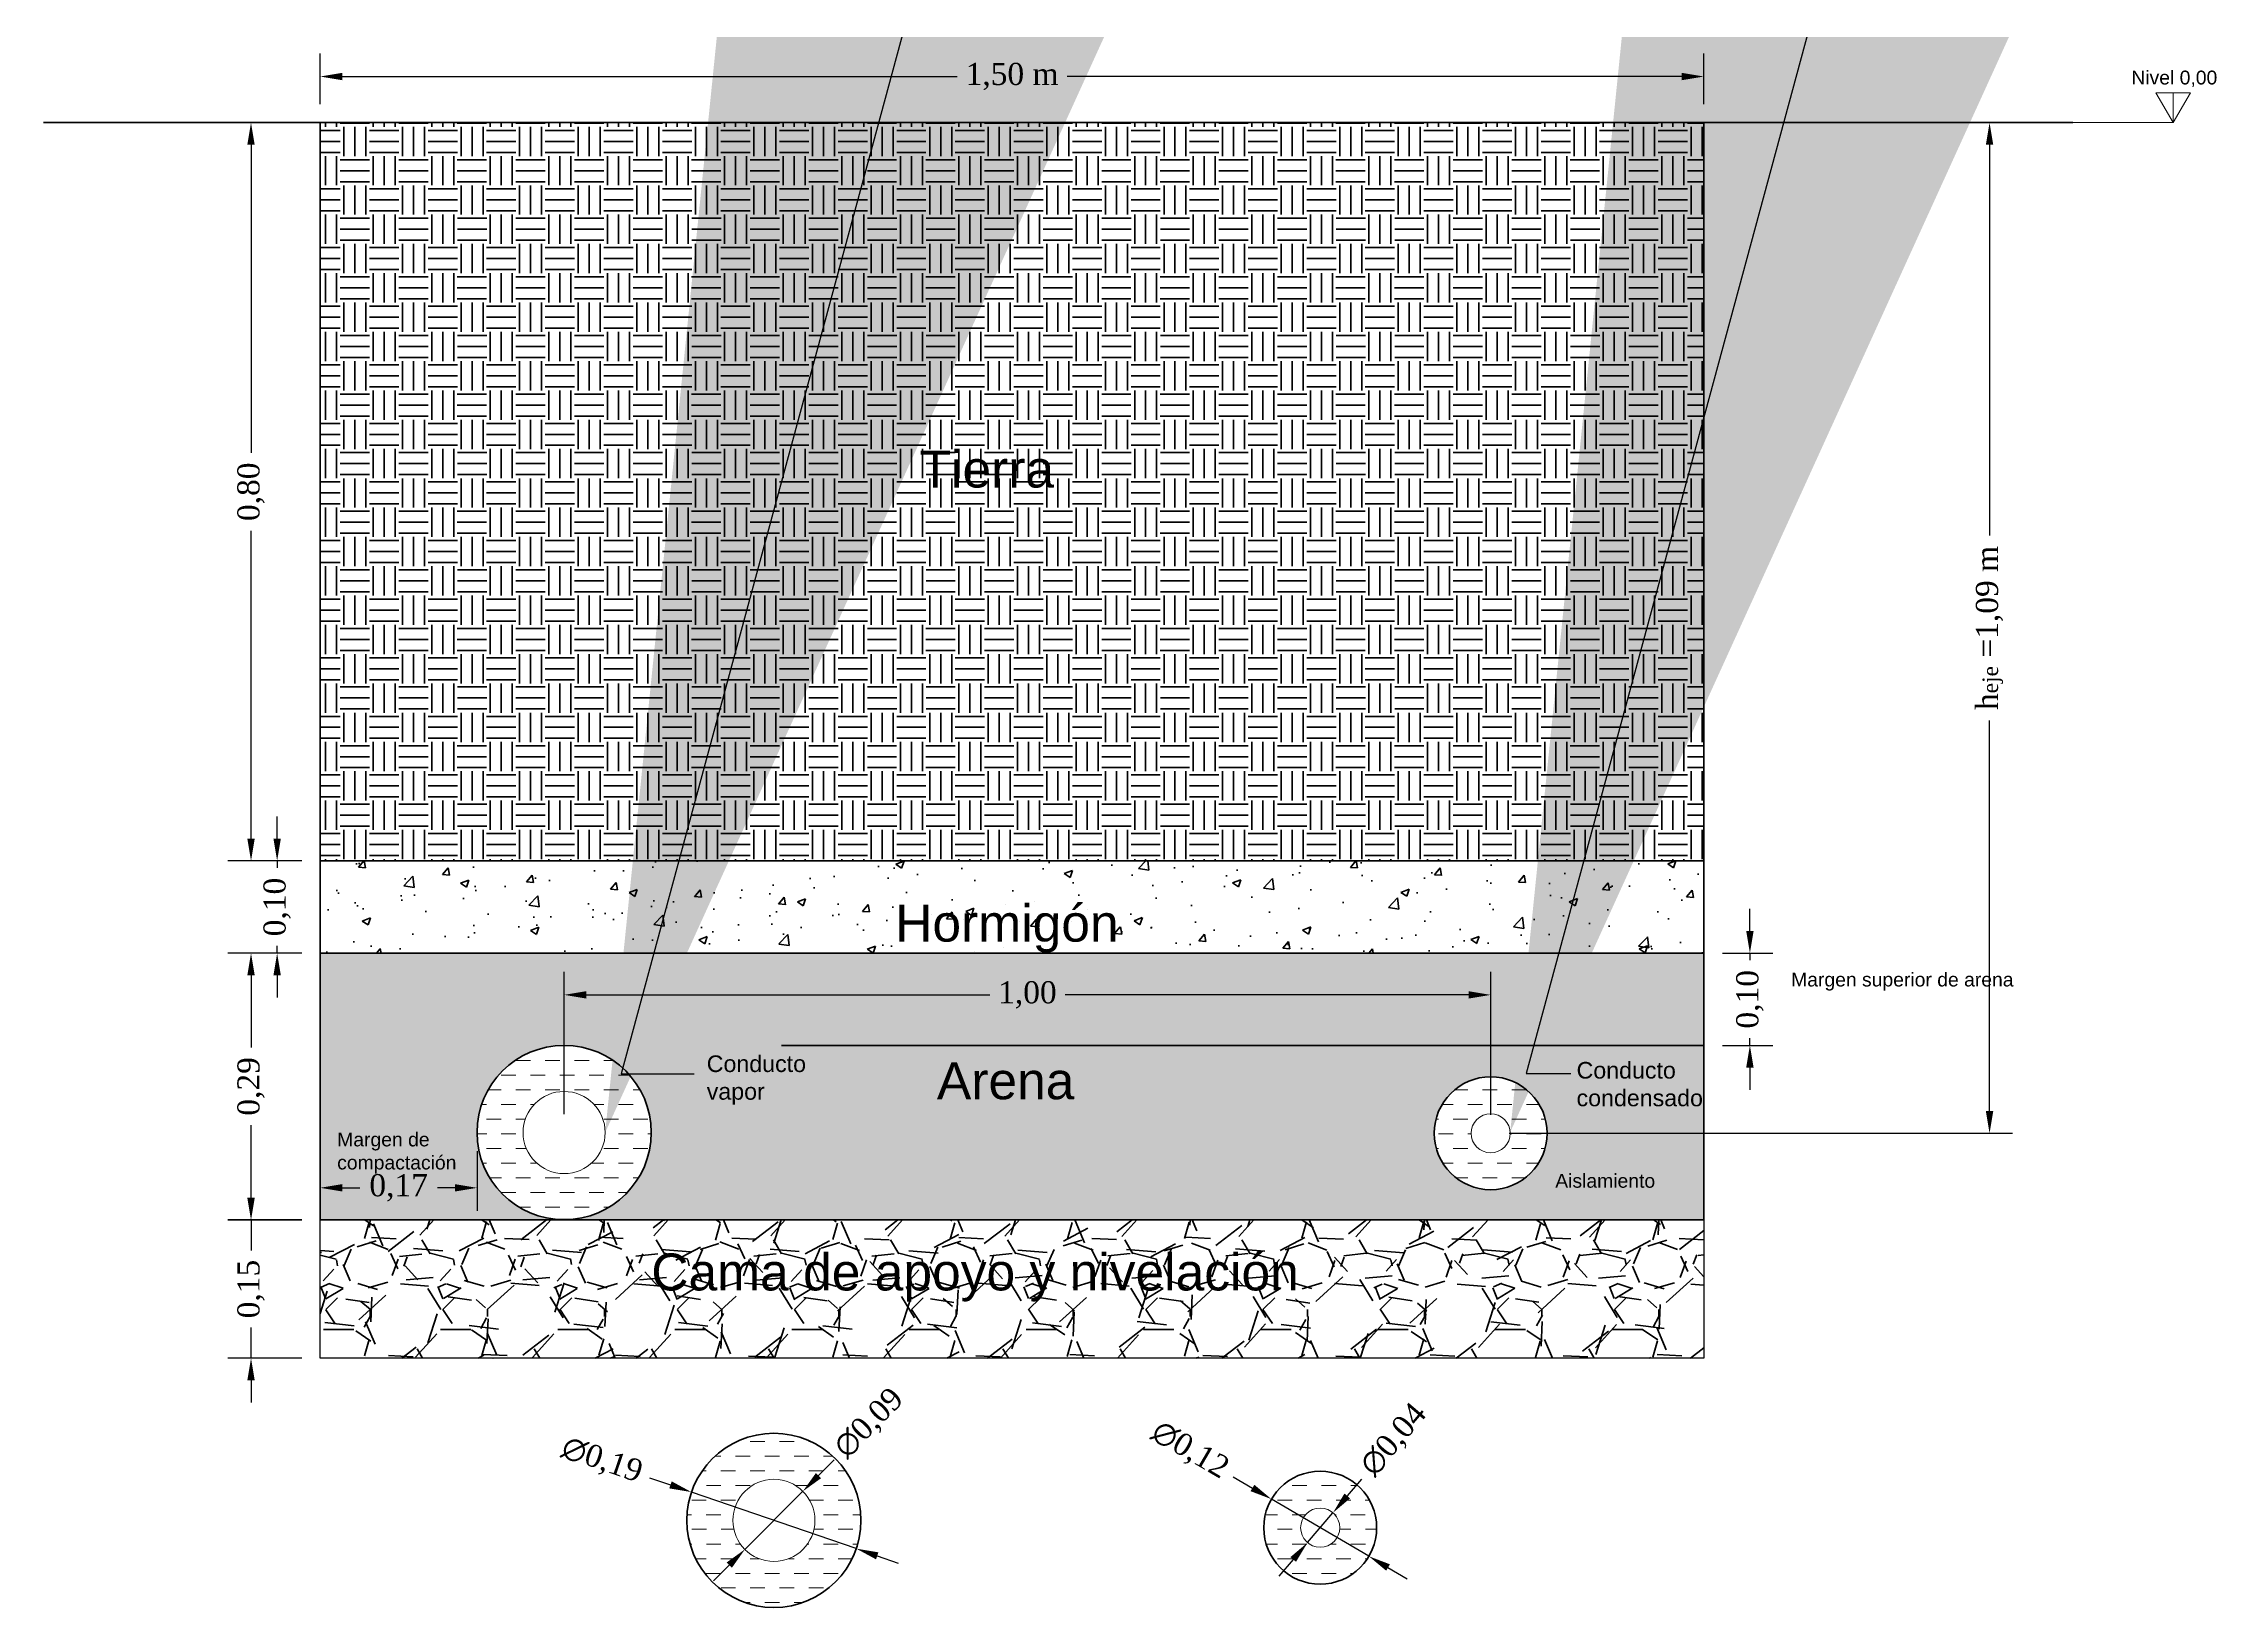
# Model space of a CAD drawing. Header units: metres. Extents: x 3.2 to 8.54, y 0.39 to 5.48.
# Drawn here: x 3.203 to 5.558, y 0.392 to 2.087 of the extents above; entities that cross this region are included whole.
import ezdxf
from ezdxf import colors
from ezdxf.entities.mleader import LeaderData, LeaderLine
from ezdxf.math import Vec2, Vec3

# ---------------------------------------------------------------- set-up
doc = ezdxf.new("R2010")
doc.units = ezdxf.units.M
doc.linetypes.add('JIS_02_1.0', pattern=[2, 1, -1])
for name, color, linetype, lineweight in [('AISLAMIENTO', 250, 'Continuous', 50), ('Cotas', 250, 'Continuous', 9), ('DISCONTINUA 0.35mm', 250, 'JIS_02_1.0', 35), ('Texto', 7, 'Continuous', 13)]:
    doc.layers.add(name, color=color, linetype=linetype, lineweight=lineweight)
for name, color, linetype, lineweight, true_color in [('ARENA', 7, 'Continuous', 50, 0x4c3926), ('HORMIGÓN', 7, 'Continuous', 50, 0x616459), ('Nivelacion', 150, 'JIS_02_1.0', 13, 0x007fff), ('relleno_arena', 7, 'Continuous', 18, 0x4c3926), ('SUELO', 7, 'Continuous', 40, 0x000000), ('TIERRA', 7, 'Continuous', 40, 0x7f5f00), ('TUBERÍA CONDENSADOS', 160, 'Continuous', 20, 0x003fff), ('TUBERÍA VAPOR', 1, 'Continuous', 20, 0xff0000)]:
    doc.layers.add(name, color=color, linetype=linetype, lineweight=lineweight, true_color=true_color)
doc.layers.add('CAPA APOYO', color=57, linetype='Continuous')
doc.styles.get("Standard").update_dxf_attribs({"font": 'arial.ttf'})
doc.styles.add('Times New Roman 3.5 mm', font='times.ttf')
doc.dimstyles.new('Ing_España', dxfattribs={"dimscale": 0.001, "dimtxt": 1.2, "dimasz": 1.2, "dimexe": 1.25, "dimexo": 1, "dimtad": 0, "dimzin": 1, "dimtxsty": 'Times New Roman 3.5 mm', "dimcen": 2.5, "dimadec": 0, "dimazin": 0, "dimtfac": 1, "dimtix": 1, "dimtmove": 0, "dimatfit": 3, "dimfxl": 1, "dimarcsym": 0})

# ---------------------------------------------------------------- blocks, each defined once
blk = doc.blocks.new('*D1')
at = {"layer": 'Cotas', "color": 0, "lineweight": -2, "transparency": 16777216}
for p, q in [((3.5026, 2.0207), (3.5026, 2.0757)), ((5.0026, 2.0207), (5.0026, 2.0757)), ((3.5266, 2.0507), (4.193, 2.0507)), ((4.9786, 2.0507), (4.3122, 2.0507))]:
    blk.add_line(p, q, dxfattribs=at)
at = {"layer": 'Cotas', "color": 0, "transparency": 16777216}
for points in [[(3.5266, 2.0547), (3.5266, 2.0467), (3.5026, 2.0507)], [(4.9786, 2.0547), (4.9786, 2.0467), (5.0026, 2.0507)]]:
    blk.add_solid(points, dxfattribs=at)
at = {"layer": 'Defpoints', "color": 0, "transparency": 16777216}
for p in [(5.0026, 2.0507), (3.5026, 2.0007), (5.0026, 2.0007)]:
    blk.add_point(p, dxfattribs=at)
at = {"layer": 'Cotas', "color": 0, "transparency": 16777216, "insert": (4.2526, 2.0507), "char_height": 0.024, "attachment_point": 5, "style": 'Times New Roman 3.5 mm'}
blk.add_mtext('1,50 m', dxfattribs=at)
blk = doc.blocks.new('*D2')
at = {"layer": 'Cotas', "color": 0, "lineweight": -2, "transparency": 16777216}
for p, q in [((3.5026, 0.8863), (3.5026, 0.8214)), ((3.6726, 0.8863), (3.6726, 0.8214)), ((3.5266, 0.8464), (3.5455, 0.8464)), ((3.6486, 0.8464), (3.6297, 0.8464))]:
    blk.add_line(p, q, dxfattribs=at)
at = {"layer": 'Cotas', "color": 0, "transparency": 16777216}
for points in [[(3.5266, 0.8504), (3.5266, 0.8424), (3.5026, 0.8464)], [(3.6486, 0.8504), (3.6486, 0.8424), (3.6726, 0.8464)]]:
    blk.add_solid(points, dxfattribs=at)
at = {"layer": 'Defpoints', "color": 0, "transparency": 16777216}
for p in [(3.5026, 0.9063), (3.6726, 0.9063), (3.5026, 0.8464)]:
    blk.add_point(p, dxfattribs=at)
at = {"layer": 'Cotas', "color": 0, "transparency": 16777216, "insert": (3.5876, 0.8464), "char_height": 0.024, "attachment_point": 5, "style": 'Times New Roman 3.5 mm'}
blk.add_mtext('0,17', dxfattribs=at)
blk = doc.blocks.new('*D3')
at = {"layer": 'Cotas', "color": 0, "lineweight": -2, "transparency": 16777216}
for p, q in [((3.767, 0.9263), (3.767, 1.0805)), ((4.7714, 0.9255), (4.7714, 1.0805)), ((3.791, 1.0555), (4.2284, 1.0555)), ((4.7474, 1.0555), (4.31, 1.0555))]:
    blk.add_line(p, q, dxfattribs=at)
at = {"layer": 'Cotas', "color": 0, "transparency": 16777216}
for points in [[(3.791, 1.0595), (3.791, 1.0515), (3.767, 1.0555)], [(4.7474, 1.0595), (4.7474, 1.0515), (4.7714, 1.0555)]]:
    blk.add_solid(points, dxfattribs=at)
at = {"layer": 'Defpoints', "color": 0, "transparency": 16777216}
for p in [(4.7714, 1.0555), (3.767, 0.9063), (4.7714, 0.9055)]:
    blk.add_point(p, dxfattribs=at)
at = {"layer": 'Cotas', "color": 0, "transparency": 16777216, "insert": (4.2692, 1.0555), "char_height": 0.024, "attachment_point": 5, "style": 'Times New Roman 3.5 mm'}
blk.add_mtext('1,00', dxfattribs=at)
blk = doc.blocks.new('*D4')
at = {"layer": 'Cotas', "color": 0, "lineweight": -2, "transparency": 16777216}
for p, q in [((5.0524, 1.1247), (5.0524, 1.1487)), ((5.0226, 1.1007), (5.0774, 1.1007)), ((5.0524, 1.1007), (5.0524, 1.093)), ((5.0226, 1.0007), (5.0774, 1.0007)), ((5.0524, 1.0007), (5.0524, 1.0085)), ((5.0524, 0.9767), (5.0524, 0.9527))]:
    blk.add_line(p, q, dxfattribs=at)
at = {"layer": 'Cotas', "color": 0, "transparency": 16777216}
for points in [[(5.0484, 1.1247), (5.0564, 1.1247), (5.0524, 1.1007)], [(5.0484, 0.9767), (5.0564, 0.9767), (5.0524, 1.0007)]]:
    blk.add_solid(points, dxfattribs=at)
at = {"layer": 'Defpoints', "color": 0, "transparency": 16777216}
for p in [(5.0026, 1.1007), (5.0026, 1.0007), (5.0524, 1.0007)]:
    blk.add_point(p, dxfattribs=at)
at = {"layer": 'Cotas', "color": 0, "transparency": 16777216, "insert": (5.0524, 1.0507), "char_height": 0.024, "attachment_point": 5, "rotation": 90, "style": 'Times New Roman 3.5 mm'}
blk.add_mtext('0,10', dxfattribs=at)
blk = doc.blocks.new('*D5')
at = {"layer": 'Cotas', "color": 0, "lineweight": -2, "transparency": 16777216}
for p, q in [((3.4559, 1.2247), (3.4559, 1.2487)), ((3.4826, 1.2007), (3.4309, 1.2007)), ((3.4559, 1.2007), (3.4559, 1.193)), ((3.4559, 1.1007), (3.4559, 1.1085)), ((3.4826, 1.1007), (3.4309, 1.1007)), ((3.4559, 1.0767), (3.4559, 1.0527))]:
    blk.add_line(p, q, dxfattribs=at)
at = {"layer": 'Cotas', "color": 0, "transparency": 16777216}
for points in [[(3.4519, 1.2247), (3.4599, 1.2247), (3.4559, 1.2007)], [(3.4519, 1.0767), (3.4599, 1.0767), (3.4559, 1.1007)]]:
    blk.add_solid(points, dxfattribs=at)
at = {"layer": 'Defpoints', "color": 0, "transparency": 16777216}
for p in [(3.5026, 1.2007), (3.4559, 1.1007), (3.5026, 1.1007)]:
    blk.add_point(p, dxfattribs=at)
at = {"layer": 'Cotas', "color": 0, "transparency": 16777216, "insert": (3.4559, 1.1507), "char_height": 0.024, "attachment_point": 5, "rotation": 90, "style": 'Times New Roman 3.5 mm'}
blk.add_mtext('0,10', dxfattribs=at)
blk = doc.blocks.new('*D6')
at = {"layer": 'Cotas', "color": 0, "lineweight": -2, "transparency": 16777216}
for p, q in [((3.4826, 2.0007), (3.4026, 2.0007)), ((3.4276, 1.9767), (3.4276, 1.643)), ((3.4276, 1.2247), (3.4276, 1.5585)), ((3.4826, 1.2007), (3.4026, 1.2007))]:
    blk.add_line(p, q, dxfattribs=at)
at = {"layer": 'Cotas', "color": 0, "transparency": 16777216}
for points in [[(3.4236, 1.9767), (3.4316, 1.9767), (3.4276, 2.0007)], [(3.4236, 1.2247), (3.4316, 1.2247), (3.4276, 1.2007)]]:
    blk.add_solid(points, dxfattribs=at)
at = {"layer": 'Defpoints', "color": 0, "transparency": 16777216}
for p in [(3.5026, 2.0007), (3.4276, 1.2007), (3.5026, 1.2007)]:
    blk.add_point(p, dxfattribs=at)
at = {"layer": 'Cotas', "color": 0, "transparency": 16777216, "insert": (3.4276, 1.6007), "char_height": 0.024, "attachment_point": 5, "rotation": 90, "style": 'Times New Roman 3.5 mm'}
blk.add_mtext('0,80', dxfattribs=at)
blk = doc.blocks.new('*D7')
at = {"layer": 'Cotas', "color": 0, "lineweight": -2, "transparency": 16777216}
for p, q in [((3.4826, 1.1007), (3.4026, 1.1007)), ((3.4276, 1.0767), (3.4276, 0.9984)), ((3.4276, 0.8358), (3.4276, 0.9142)), ((3.4826, 0.8118), (3.4026, 0.8118))]:
    blk.add_line(p, q, dxfattribs=at)
at = {"layer": 'Cotas', "color": 0, "transparency": 16777216}
for points in [[(3.4236, 1.0767), (3.4316, 1.0767), (3.4276, 1.1007)], [(3.4236, 0.8358), (3.4316, 0.8358), (3.4276, 0.8118)]]:
    blk.add_solid(points, dxfattribs=at)
at = {"layer": 'Defpoints', "color": 0, "transparency": 16777216}
for p in [(3.5026, 1.1007), (3.4276, 0.8118), (3.5026, 0.8118)]:
    blk.add_point(p, dxfattribs=at)
at = {"layer": 'Cotas', "color": 0, "transparency": 16777216, "insert": (3.4276, 0.9563), "char_height": 0.024, "attachment_point": 5, "rotation": 90, "style": 'Times New Roman 3.5 mm'}
blk.add_mtext('0,29', dxfattribs=at)
blk = doc.blocks.new('*D8')
at = {"layer": 'Cotas', "color": 0, "lineweight": -2, "transparency": 16777216}
for p, q in [((3.4276, 0.8355), (3.4276, 0.8595)), ((3.4826, 0.8115), (3.4026, 0.8115)), ((3.4276, 0.8115), (3.4276, 0.7784)), ((3.4276, 0.6618), (3.4276, 0.695)), ((3.4826, 0.6618), (3.4026, 0.6618)), ((3.4276, 0.6378), (3.4276, 0.6138))]:
    blk.add_line(p, q, dxfattribs=at)
at = {"layer": 'Cotas', "color": 0, "transparency": 16777216}
for points in [[(3.4236, 0.8355), (3.4316, 0.8355), (3.4276, 0.8115)], [(3.4236, 0.6378), (3.4316, 0.6378), (3.4276, 0.6618)]]:
    blk.add_solid(points, dxfattribs=at)
at = {"layer": 'Defpoints', "color": 0, "transparency": 16777216}
for p in [(3.5026, 0.8115), (3.4276, 0.6618), (3.5026, 0.6618)]:
    blk.add_point(p, dxfattribs=at)
at = {"layer": 'Cotas', "color": 0, "transparency": 16777216, "insert": (3.4276, 0.7367), "char_height": 0.024, "attachment_point": 5, "rotation": 90, "style": 'Times New Roman 3.5 mm'}
blk.add_mtext('0,15', dxfattribs=at)
blk = doc.blocks.new('*D9')
at = {"layer": 'Cotas', "color": 0, "lineweight": -2, "transparency": 16777216}
for p, q in [((3.8596, 0.5323), (3.8823, 0.5245)), ((4.0837, 0.4554), (3.905, 0.5167)), ((4.1064, 0.4476), (4.1291, 0.4398))]:
    blk.add_line(p, q, dxfattribs=at)
at = {"layer": 'Cotas', "color": 0, "transparency": 16777216}
for points in [[(3.8836, 0.5283), (3.881, 0.5207), (3.905, 0.5167)], [(4.1077, 0.4514), (4.1051, 0.4438), (4.0837, 0.4554)]]:
    blk.add_solid(points, dxfattribs=at)
at = {"layer": 'Defpoints', "color": 0, "transparency": 16777216}
for p in [(3.905, 0.5167), (4.0837, 0.4554)]:
    blk.add_point(p, dxfattribs=at)
at = {"layer": 'Cotas', "color": 0, "transparency": 16777216, "insert": (3.8077, 0.5501), "char_height": 0.024, "attachment_point": 5, "rotation": 341.0542, "style": 'Times New Roman 3.5 mm'}
blk.add_mtext('∅0,19', dxfattribs=at)
blk = doc.blocks.new('*D10')
at = {"layer": 'Cotas', "color": 0, "lineweight": -2, "transparency": 16777216}
for p, q in [((4.0596, 0.5515), (4.0427, 0.5345)), ((3.963, 0.4546), (4.0258, 0.5175)), ((3.946, 0.4376), (3.9291, 0.4206))]:
    blk.add_line(p, q, dxfattribs=at)
at = {"layer": 'Cotas', "color": 0, "transparency": 16777216}
for points in [[(4.0399, 0.5373), (4.0455, 0.5317), (4.0258, 0.5175)], [(3.9432, 0.4404), (3.9489, 0.4347), (3.963, 0.4546)]]:
    blk.add_solid(points, dxfattribs=at)
at = {"layer": 'Defpoints', "color": 0, "transparency": 16777216}
for p in [(4.0258, 0.5175), (3.963, 0.4546)]:
    blk.add_point(p, dxfattribs=at)
at = {"layer": 'Cotas', "color": 0, "transparency": 16777216, "insert": (4.0984, 0.5904), "char_height": 0.024, "attachment_point": 5, "rotation": 45.079, "style": 'Times New Roman 3.5 mm'}
blk.add_mtext('∅0,09', dxfattribs=at)
blk = doc.blocks.new('*D11')
at = {"layer": 'Cotas', "color": 0, "lineweight": -2, "transparency": 16777216}
for p, q in [((4.4924, 0.5333), (4.5131, 0.5211)), ((4.6394, 0.4471), (4.5338, 0.509)), ((4.6601, 0.435), (4.6808, 0.4228))]:
    blk.add_line(p, q, dxfattribs=at)
at = {"layer": 'Cotas', "color": 0, "transparency": 16777216}
for points in [[(4.5152, 0.5246), (4.5111, 0.5177), (4.5338, 0.509)], [(4.6622, 0.4384), (4.6581, 0.4315), (4.6394, 0.4471)]]:
    blk.add_solid(points, dxfattribs=at)
at = {"layer": 'Defpoints', "color": 0, "transparency": 16777216}
for p in [(4.5338, 0.509), (4.6394, 0.4471)]:
    blk.add_point(p, dxfattribs=at)
at = {"layer": 'Cotas', "color": 0, "transparency": 16777216, "insert": (4.445, 0.5611), "char_height": 0.024, "attachment_point": 5, "rotation": 329.6156, "style": 'Times New Roman 3.5 mm'}
blk.add_mtext('∅0,12', dxfattribs=at)
blk = doc.blocks.new('*D12')
at = {"layer": 'Cotas', "color": 0, "lineweight": -2, "transparency": 16777216}
for p, q in [((4.6315, 0.5307), (4.6159, 0.5125)), ((4.5729, 0.4619), (4.6004, 0.4942)), ((4.5573, 0.4436), (4.5418, 0.4254))]:
    blk.add_line(p, q, dxfattribs=at)
at = {"layer": 'Cotas', "color": 0, "transparency": 16777216}
for points in [[(4.6129, 0.5151), (4.619, 0.5099), (4.6004, 0.4942)], [(4.5543, 0.4462), (4.5604, 0.4411), (4.5729, 0.4619)]]:
    blk.add_solid(points, dxfattribs=at)
at = {"layer": 'Defpoints', "color": 0, "transparency": 16777216}
for p in [(4.6004, 0.4942), (4.5729, 0.4619)]:
    blk.add_point(p, dxfattribs=at)
at = {"layer": 'Cotas', "color": 0, "transparency": 16777216, "insert": (4.6672, 0.5726), "char_height": 0.024, "attachment_point": 5, "rotation": 49.577, "style": 'Times New Roman 3.5 mm'}
blk.add_mtext('∅0,04', dxfattribs=at)
blk = doc.blocks.new('*D13')
at = {"layer": 'Cotas', "color": 0, "lineweight": -2, "transparency": 16777216}
for p, q in [((4.5757, 2.0007), (5.3372, 2.0007)), ((5.3122, 1.9767), (5.3122, 1.5532)), ((5.3122, 0.9295), (5.3122, 1.353)), ((4.7914, 0.9055), (5.3372, 0.9055))]:
    blk.add_line(p, q, dxfattribs=at)
at = {"layer": 'Cotas', "color": 0, "transparency": 16777216}
for points in [[(5.3082, 1.9767), (5.3162, 1.9767), (5.3122, 2.0007)], [(5.3082, 0.9295), (5.3162, 0.9295), (5.3122, 0.9055)]]:
    blk.add_solid(points, dxfattribs=at)
at = {"layer": 'Defpoints', "color": 0, "transparency": 16777216}
for p in [(4.5557, 2.0007), (5.3122, 2.0007), (4.7714, 0.9055)]:
    blk.add_point(p, dxfattribs=at)
at = {"layer": 'Cotas', "color": 0, "transparency": 16777216, "insert": (5.3122, 1.4531), "char_height": 0.024, "attachment_point": 5, "rotation": 90, "style": 'Times New Roman 3.5 mm'}
blk.add_mtext('h{\\H0.7x;\\S^ eje;} =1,09 m', dxfattribs=at)

msp = doc.modelspace()

# ---------------------------------------------------------------- hatches: boundary and pattern name
at = {"layer": 'AISLAMIENTO'}
h = msp.add_hatch(dxfattribs=at)
h.set_pattern_fill('AR-CONC', color=256, scale=0.0005)
h.paths.add_polyline_path([(5.0026, 1.2007), (3.5026, 1.2007), (3.5026, 1.1007), (5.0026, 1.1007)])
h.paths.add_polyline_path([(4.1114, 1.0911), (4.3737, 1.0911), (4.3737, 1.1735), (4.1114, 1.1735)], flags=9)
at = {"layer": 'ARENA'}
h = msp.add_hatch(dxfattribs=at)
h.set_pattern_fill('GRAVEL', color=256, scale=0.005)
h.paths.add_polyline_path([(5.0026, 0.8118), (3.9823, 0.8118, -0.006615), (3.9798, 0.8118), (3.5026, 0.8118), (3.5026, 0.6618), (5.0026, 0.6618)])
h.paths.add_polyline_path([(3.8487, 0.7127), (4.5707, 0.7127), (4.5707, 0.7952), (3.8487, 0.7952)], flags=24)
at = {"layer": 'Cotas'}
h = msp.add_hatch(dxfattribs=at)
h.set_pattern_fill('DASH', color=256, scale=0.005)
h.paths.add_polyline_path([(3.6726, 0.9063, 1), (3.8615, 0.9063, 1)])
h.paths.add_polyline_path([(3.8115, 0.9063, -1), (3.7226, 0.9063, -1)], flags=16)
h.paths.add_polyline_path([(4.7102, 0.9055, 1), (4.8326, 0.9055, 0.247827), (4.8059, 0.9561), (4.7926, 0.9068, -1.031242), (4.7502, 0.9055, -0.969705), (4.7926, 0.9068), (4.8059, 0.9561, 0.602786)])
h = msp.add_hatch(dxfattribs=at)
h.set_pattern_fill('DASH', color=256, scale=0.005)
h.paths.add_polyline_path([(3.8999, 0.486, 1), (4.0888, 0.486, 1)])
h.paths.add_polyline_path([(4.0388, 0.486, -1), (3.9499, 0.486, -1)], flags=16)
h.paths.add_polyline_path([(4.5254, 0.4781, 1), (4.6478, 0.4781, 1)])
h.paths.add_polyline_path([(4.6078, 0.4781, -1), (4.5654, 0.4781, -1)], flags=16)
at = {"layer": 'relleno_arena'}
h = msp.add_hatch(dxfattribs=at)
h.set_pattern_fill('AR-SAND', color=256, scale=0.0003)
h.paths.add_polyline_path([(5.0026, 1.1007), (3.5026, 1.1007), (3.5026, 1.0007), (5.0026, 1.0007)])
h.paths.add_polyline_path([(4.2308, 1.0328), (4.3048, 1.0328), (4.3048, 1.0841), (4.2308, 1.0841)], flags=24)
h = msp.add_hatch(dxfattribs=at)
h.set_pattern_fill('AR-SAND', color=256, scale=0.0003)
h.paths.add_polyline_path([(3.7662, 1.0007), (3.5026, 1.0007), (3.5026, 0.8118), (3.7679, 0.8118, -0.416956), (3.6726, 0.9063, -0.411476)])
h.paths.add_polyline_path([(5.0026, 1.0007), (3.7662, 1.0007, -0.416956), (3.8615, 0.9063, -0.411476), (3.7679, 0.8118), (5.0026, 0.8118)])
h.paths.add_polyline_path([(4.8326, 0.9055, -1), (4.7102, 0.9055, -1)], flags=16)
h.paths.add_polyline_path([(4.7926, 0.9055, -1), (4.7502, 0.9055, -1)], flags=0)
h.paths.add_polyline_path([(3.5507, 0.8237), (3.6248, 0.8237), (3.6248, 0.875), (3.5507, 0.875)], flags=24)
h.paths.add_polyline_path([(3.5157, 0.858), (3.6532, 0.858), (3.6532, 0.914), (3.5157, 0.914)], flags=24)
h.paths.add_polyline_path([(4.8377, 0.8383), (4.9535, 0.8383), (4.9535, 0.8692), (4.8377, 0.8692)], flags=24)
h.paths.add_polyline_path([(4.8587, 0.9247), (5.005, 0.9247), (5.005, 0.9918), (4.8587, 0.9918)], flags=9)
h.paths.add_polyline_path([(3.9158, 0.9318), (4.0325, 0.9318), (4.0325, 0.9989), (3.9158, 0.9989)], flags=24)
h.paths.add_polyline_path([(4.1611, 0.9205), (4.3303, 0.9205), (4.3303, 1.0029), (4.1611, 1.0029)], flags=9)
at = {"layer": 'SUELO'}
h = msp.add_hatch(dxfattribs=at)
h.set_pattern_fill('AR-SAND', color=256)
h.paths.add_polyline_path([(5.0026, 1.0007), (3.7662, 1.0007, -0.416956), (3.8615, 0.9063, -0.411476), (3.7679, 0.8118), (5.0026, 0.8118)])
h.paths.add_polyline_path([(4.7102, 0.9055, -1), (4.8326, 0.9055, -1)], flags=16)
h.paths.add_polyline_path([(4.7926, 0.9055, -1), (4.7502, 0.9055, -1)], flags=0)
h.paths.add_polyline_path([(3.7662, 1.0007), (3.5026, 1.0007), (3.5026, 0.8118), (3.7679, 0.8118, -0.416956), (3.6726, 0.9063, -0.411476)])
h.paths.add_polyline_path([(4.8377, 0.8383), (4.9535, 0.8383), (4.9535, 0.8692), (4.8377, 0.8692)], flags=24)
h.paths.add_polyline_path([(4.8587, 0.9247), (5.005, 0.9247), (5.005, 0.9918), (4.8587, 0.9918)], flags=9)
h.paths.add_polyline_path([(3.9158, 0.9318), (4.0325, 0.9318), (4.0325, 0.9989), (3.9158, 0.9989)], flags=24)
h.paths.add_polyline_path([(4.1611, 0.9205), (4.3303, 0.9205), (4.3303, 1.0029), (4.1611, 1.0029)], flags=9)
h.paths.add_polyline_path([(3.5507, 0.8237), (3.6248, 0.8237), (3.6248, 0.875), (3.5507, 0.875)], flags=24)
h.paths.add_polyline_path([(3.5157, 0.858), (3.6532, 0.858), (3.6532, 0.914), (3.5157, 0.914)], flags=24)
at = {"layer": 'TIERRA'}
h = msp.add_hatch(dxfattribs=at)
h.set_pattern_fill('ANSI31', color=256)
h.set_pattern_definition([(45, (5.0026, 2.0007), (-2.245, 2.245), [])])
h.paths.add_polyline_path([(5.0026, 2.0007), (3.5026, 2.0007), (3.5026, 1.2007), (5.0026, 1.2007)], flags=17)
h.paths.add_polyline_path([(3.5026, 1.2007), (3.5026, 2.0007), (5.0026, 2.0007), (5.0026, 1.2007)])
h = msp.add_hatch(dxfattribs=at)
h.set_pattern_fill('EARTH', color=256, scale=0.005, style=0)
h.paths.add_polyline_path([(5.0026, 2.0007), (3.5026, 2.0007), (3.5026, 1.2007), (5.0026, 1.2007)])
h.paths.add_polyline_path([(4.141, 1.5834), (4.3069, 1.5834), (4.3069, 1.6659), (4.141, 1.6659)], flags=24)

# ---------------------------------------------------------------- linework, layer by layer
at = {"layer": 'AISLAMIENTO'}
for centre, radius in [((3.767, 0.9063), 0.0944), ((4.7714, 0.9055), 0.0612), ((3.9944, 0.486), 0.0944), ((4.5866, 0.4781), 0.0612)]:
    msp.add_circle(centre, radius, dxfattribs=at)
at = {"layer": 'ARENA'}
for p, q in [((3.5026, 1.1007), (3.5026, 1.0007)), ((5.0026, 1.1007), (5.0026, 1.0007)), ((3.5026, 1.0007), (3.5026, 0.8118)), ((5.0026, 1.0007), (5.0026, 0.8118)), ((3.5026, 0.8118), (5.0026, 0.8118))]:
    msp.add_line(p, q, dxfattribs=at)
at = {"layer": 'CAPA APOYO'}
msp.add_lwpolyline([(3.5026, 0.8118), (5.0026, 0.8118), (5.0026, 0.6618), (3.5026, 0.6618)], close=True, dxfattribs=at)
at = {"layer": 'DISCONTINUA 0.35mm'}
msp.add_line((5.0026, 1.0007), (3.5026, 1.0007), dxfattribs=at)
at = {"layer": 'HORMIGÓN'}
for p, q in [((3.5026, 1.2007), (3.5026, 1.1007)), ((5.0026, 1.1007), (5.0026, 1.2007))]:
    msp.add_line(p, q, dxfattribs=at)
msp.add_lwpolyline([(3.5026, 1.2007), (5.0026, 1.2007), (5.0026, 1.1007), (3.5026, 1.1007)], close=True, dxfattribs=at)
at = {"layer": 'Nivelacion'}
msp.add_line((5.5112, 2.0007), (5.4026, 2.0007), dxfattribs=at)
msp.add_lwpolyline([(5.5112, 2.0332), (5.5112, 2.0007), (5.4924, 2.0332), (5.5299, 2.0332), (5.5112, 2.0007)], dxfattribs=at)
at = {"layer": 'SUELO'}
for p, q in [((3.5026, 2.0007), (3.2026, 2.0007)), ((5.0026, 2.0007), (5.4026, 2.0007))]:
    msp.add_line(p, q, dxfattribs=at)
at = {"layer": 'TIERRA'}
msp.add_lwpolyline([(5.0026, 2.0007), (5.0026, 1.2007), (3.5026, 1.2007), (3.5026, 2.0007)], close=True, dxfattribs=at)
at = {"layer": 'TUBERÍA CONDENSADOS'}
for centre in [(4.7714, 0.9055), (4.5866, 0.4781)]:
    msp.add_circle(centre, 0.0212, dxfattribs=at)
at = {"layer": 'TUBERÍA VAPOR'}
for centre in [(3.767, 0.9063), (3.9944, 0.486)]:
    msp.add_circle(centre, 0.0445, dxfattribs=at)

# ---------------------------------------------------------------- texts
at = {"layer": 'ARENA', "insert": (4.1711, 0.9824), "char_height": 0.04, "attachment_point": 1}
msp.add_mtext_dynamic_manual_height_columns('Arena', width=0.000785, gutter_width=0.0125, heights=[0], dxfattribs=at)
at = {"layer": 'CAPA APOYO', "insert": (3.8615, 0.7752), "char_height": 0.04, "attachment_point": 1}
msp.add_mtext_dynamic_manual_height_columns('Cama de apoyo y nivelación', width=0.72105, gutter_width=0.0125, heights=[0], dxfattribs=at)
at = {"layer": 'HORMIGÓN', "insert": (4.1259, 1.1532), "char_height": 0.04, "attachment_point": 1}
msp.add_mtext_dynamic_manual_height_columns('Hormigón', width=0.000785, gutter_width=0.0125, heights=[0], dxfattribs=at)
at = {"layer": 'Texto', "char_height": 0.015, "attachment_point": 1}
for s, width, insert in [('Nivel 0,00', 0.096326, (5.4659, 2.0571)), ('Margen superior de arena', 0.2314, (5.0971, 1.0796)), ('Margen de compactación', 0.149115, (3.521, 0.9063)), ('Aislamiento', 0.000785, (4.8414, 0.8615))]:
    msp.add_mtext_dynamic_manual_height_columns(s, width=width, gutter_width=0.0125, heights=[0], dxfattribs=dict(at, insert=insert))
at = {"layer": 'TIERRA', "insert": (4.1523, 1.6453), "char_height": 0.04, "attachment_point": 1}
msp.add_mtext_dynamic_manual_height_columns('Tierra', width=0.000785, gutter_width=0.0125, heights=[0], dxfattribs=at)
at = {"layer": 'TUBERÍA CONDENSADOS', "insert": (4.8645, 0.9828), "char_height": 0.018, "attachment_point": 1}
msp.add_mtext_dynamic_manual_height_columns('Conducto condensado', width=0.000785, gutter_width=0.0125, heights=[0], dxfattribs=at)
at = {"layer": 'TUBERÍA VAPOR', "insert": (3.9216, 0.9899), "char_height": 0.018, "attachment_point": 1}
msp.add_mtext_dynamic_manual_height_columns('Conducto vapor', width=0.000238, gutter_width=0.0125, heights=[0], dxfattribs=at)

# ---------------------------------------------------------------- dimensions: what is measured, and where the dimension line sits
at = {"layer": 'Cotas'}
dim = msp.add_linear_dim(base=(5.0026, 2.0507), p1=(3.5026, 2.0007), p2=(5.0026, 2.0007), text='<> m', dimstyle='Ing_España', dxfattribs=at)
dim.commit()
dim.dimension.update_dxf_attribs({"geometry": '*D1', "text_midpoint": (4.2526, 2.0507)})
for base, p1, p2, picture, middle in [((3.4276, 1.2007), (3.5026, 2.0007), (3.5026, 1.2007), '*D6', (3.4276, 1.6007)), ((3.4559, 1.1007), (3.5026, 1.2007), (3.5026, 1.1007), '*D5', (3.4559, 1.1507)), ((5.0524, 1.0007), (5.0026, 1.1007), (5.0026, 1.0007), '*D4', (5.0524, 1.0507)), ((3.4276, 0.8118), (3.5026, 1.1007), (3.5026, 0.8118), '*D7', (3.4276, 0.9563)), ((3.4276, 0.6618), (3.5026, 0.8115), (3.5026, 0.6618), '*D8', (3.4276, 0.7367))]:
    dim = msp.add_linear_dim(base=base, p1=p1, p2=p2, angle=90, dimstyle='Ing_España', dxfattribs=at)
    dim.commit()
    dim.dimension.update_dxf_attribs({"geometry": picture, "text_midpoint": middle})
dim = msp.add_linear_dim(base=(5.3122, 2.0007), p1=(4.7714, 0.9055), p2=(4.5557, 2.0007), angle=90, text='h{\\H0.7x;\\S^ eje;} =1,09 m', dimstyle='Ing_España', dxfattribs=at)
dim.commit()
dim.dimension.update_dxf_attribs({"geometry": '*D13', "text_midpoint": (5.3122, 1.4531), "dimtype": 160})
dim = msp.add_linear_dim(base=(4.7714, 1.0555), p1=(3.767, 0.9063), p2=(4.7714, 0.9055), dimstyle='Ing_España', dxfattribs=at)
dim.commit()
dim.dimension.update_dxf_attribs({"geometry": '*D3', "text_midpoint": (4.2692, 1.0555), "dimtype": 160})
dim = msp.add_linear_dim(base=(3.5026, 0.8464), p1=(3.6726, 0.9063), p2=(3.5026, 0.9063), dimstyle='Ing_España', dxfattribs=at)
dim.commit()
dim.dimension.update_dxf_attribs({"geometry": '*D2', "text_midpoint": (3.5876, 0.8464)})
for p1, p2, picture, middle in [((3.963, 0.4546), (4.0258, 0.5175), '*D10', (4.0984, 0.5904)), ((4.5729, 0.4619), (4.6004, 0.4942), '*D12', (4.6672, 0.5726)), ((4.6394, 0.4471), (4.5338, 0.509), '*D11', (4.445, 0.5611)), ((4.0837, 0.4554), (3.905, 0.5167), '*D9', (3.8077, 0.5501))]:
    dim = msp.add_diameter_dim_2p(p1=p1, p2=p2, dimstyle='Ing_España', dxfattribs=at)
    dim.commit()
    dim.dimension.update_dxf_attribs({"geometry": picture, "text_midpoint": middle})

# ---------------------------------------------------------------- leaders
at = {"layer": 'TUBERÍA CONDENSADOS'}
ml = msp.add_multileader_mtext('Standard', dxfattribs=at)
ml.set_content('', color=256)
ml.set_leader_properties()
ml.build(insert=Vec2(0, 0))
ctx = ml.context
ctx.base_point, ctx.plane_origin = Vec3(4.8584, 0.9703), Vec3(4.5749, 0.9265)
notes = []
notes.append((ctx, [(0, (1, 1, 0), (4.8098, 0.9703), (1, 0), 0.0486, [(0, [(4.7926, 0.9068)], 0, [])])]))
ctx.mtext.insert, ctx.mtext.flow_direction = Vec3(6.8584, 2.9703), 5
at = {"layer": 'TUBERÍA VAPOR'}
ml = msp.add_multileader_mtext('Standard', dxfattribs=at)
ml.set_content('', color=256)
ml.set_leader_properties()
ml.build(insert=Vec2(0, 0))
ctx = ml.context
ctx.base_point, ctx.plane_origin = Vec3(3.9081, 0.9698), Vec3(3.5939, 0.926)
notes.append((ctx, [(0, (1, 1, 0), (3.8287, 0.9698), (1, 0), 0.0794, [(0, [(3.8115, 0.9063)], 0, [])])]))
ctx.mtext.insert, ctx.mtext.flow_direction = Vec3(5.9081, 2.9698), 5
for ctx, leaders in notes:
    for number, flags, end, landing, length, lines in leaders:
        leader = LeaderData()
        leader.index, (leader.has_last_leader_line, leader.has_dogleg_vector, leader.attachment_direction) = number, flags
        leader.last_leader_point, leader.dogleg_vector, leader.dogleg_length = Vec3(end), Vec3(landing), length
        for number, points, colour, breaks in lines:
            line = LeaderLine()
            line.index, line.vertices, line.color, line.breaks = number, Vec3.list(points), colors.encode_raw_color(colour), breaks
            leader.lines.append(line)
        ctx.leaders.append(leader)

doc.saveas('drawing.dxf')
